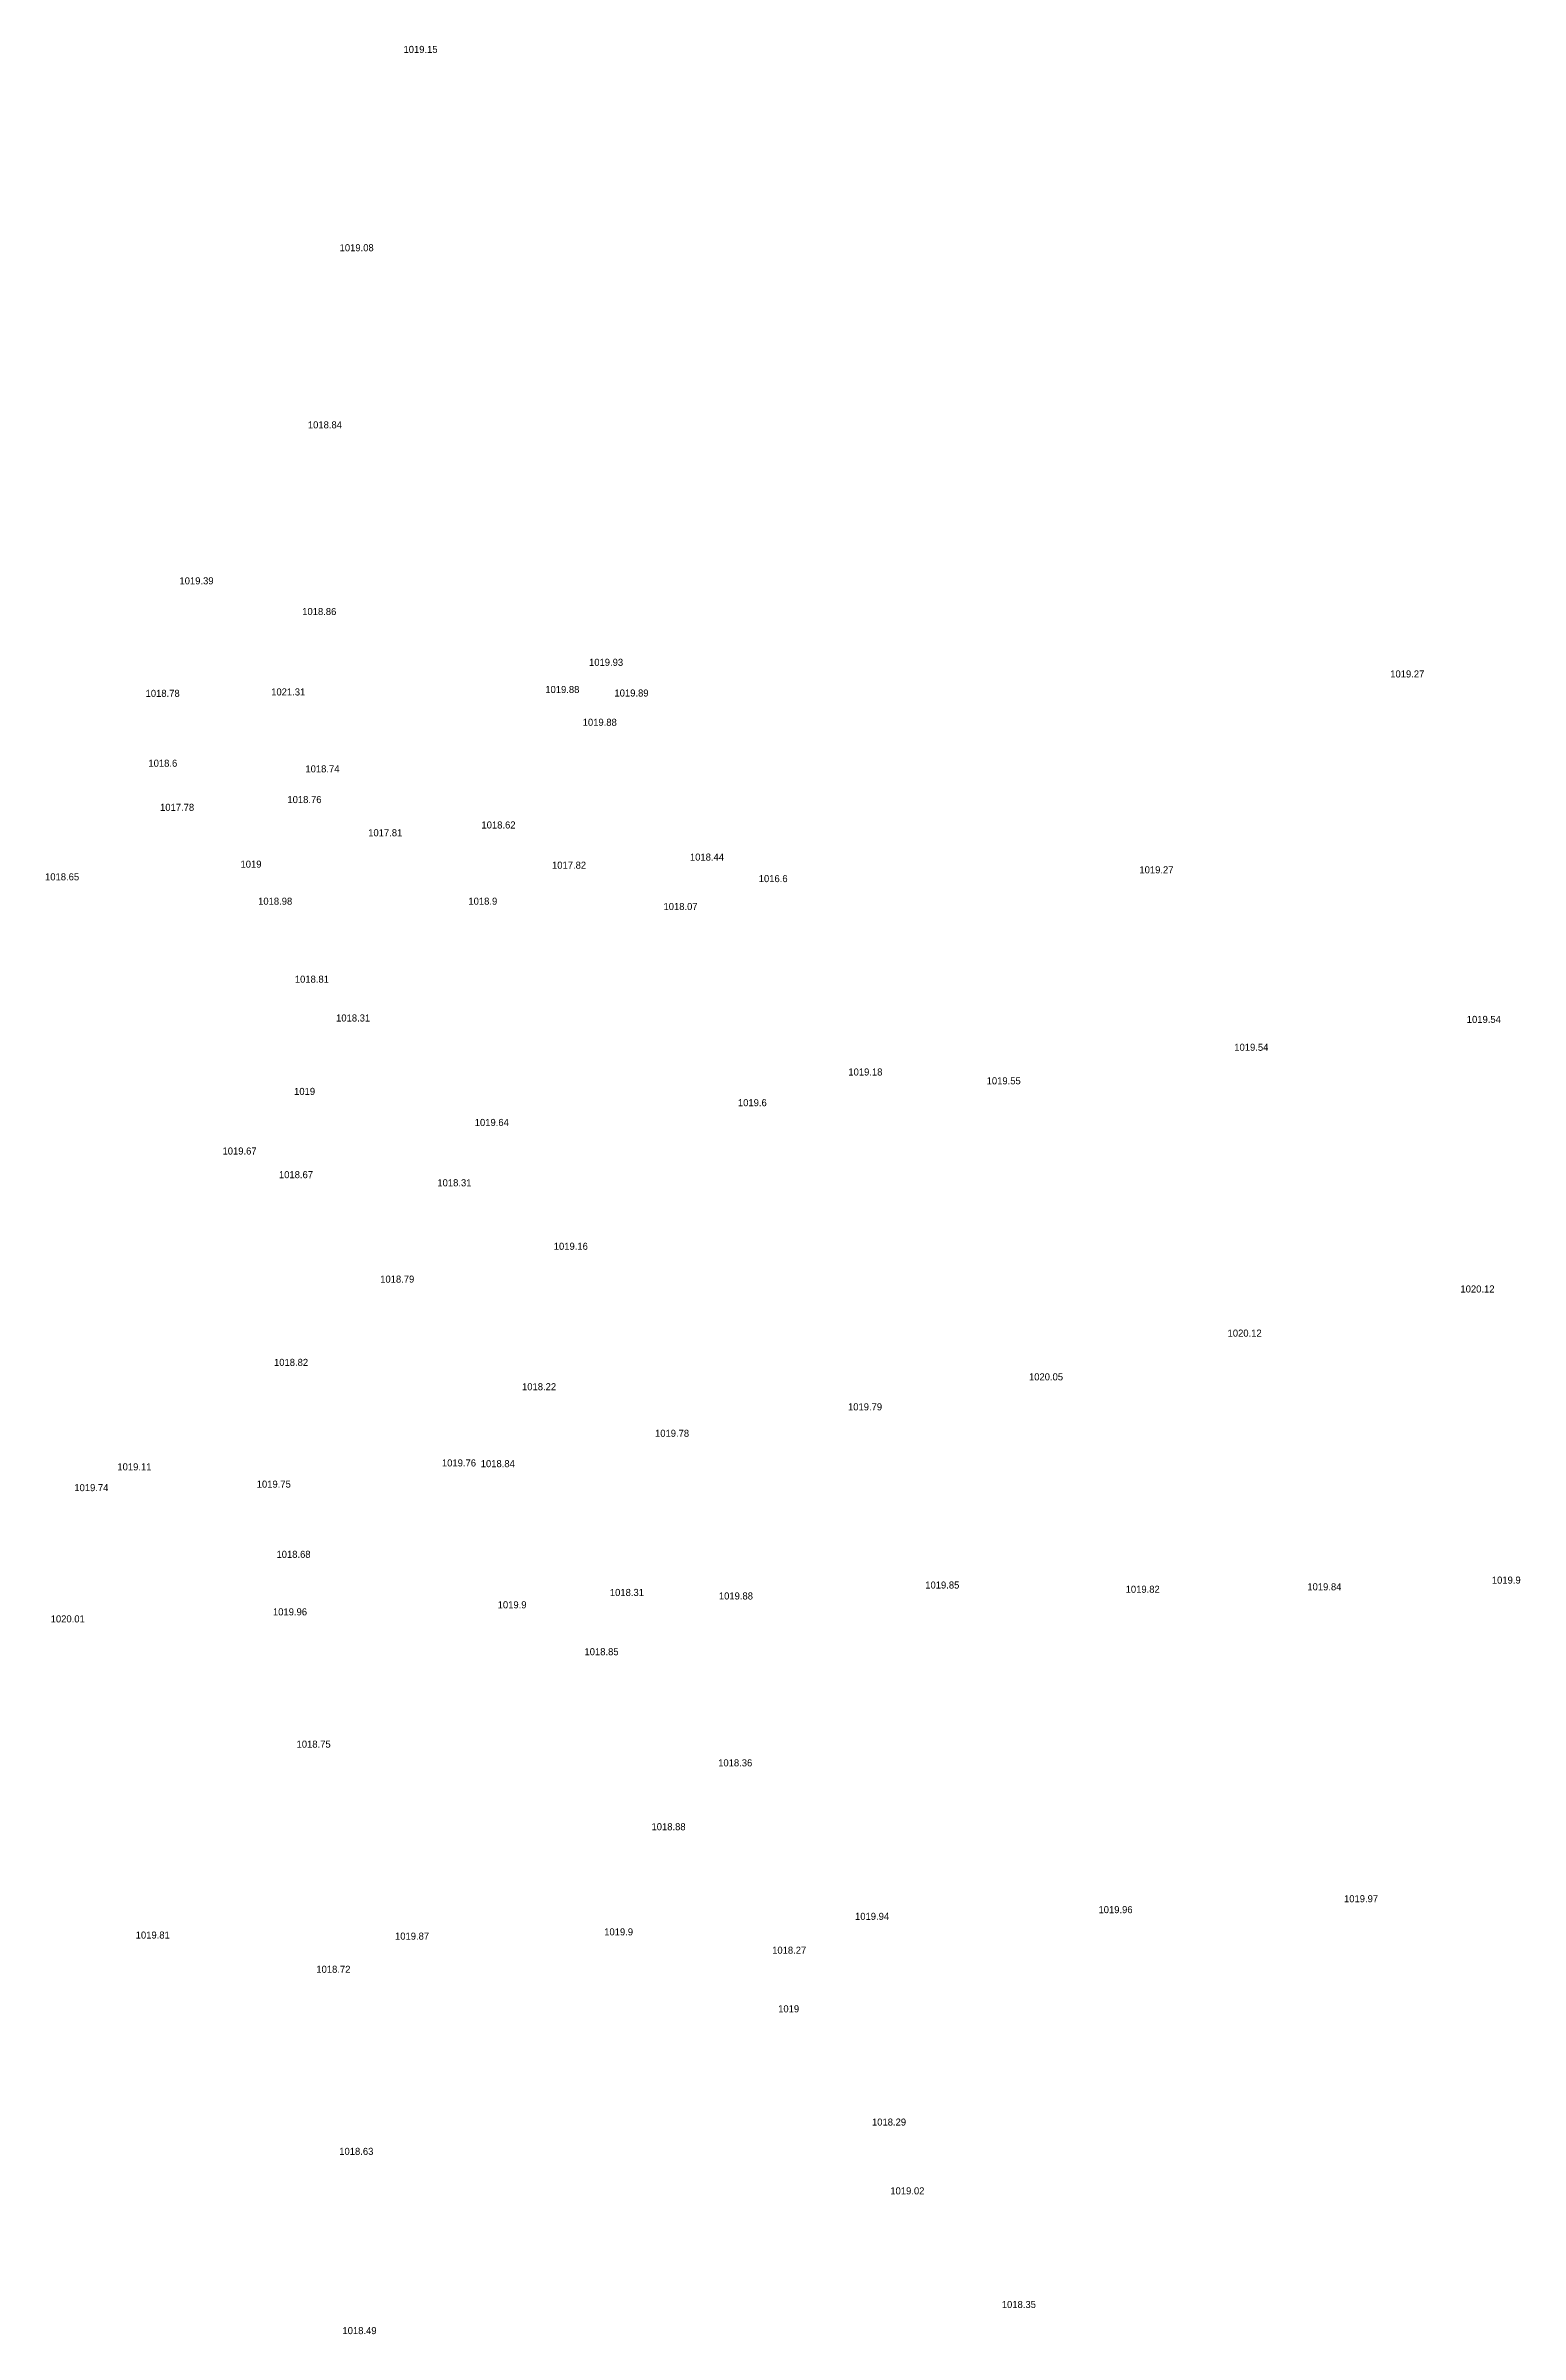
# Model space of a CAD drawing. Header units: inches. Extents: x 628884 to 629912, y 4519174 to 4520145.
# Drawn here: x 629039.7 to 629081.5, y 4519372.2 to 4519437.1 of the extents above; entities that cross this region are included whole.
import ezdxf

# ---------------------------------------------------------------- set-up
doc = ezdxf.new("R2010")
doc.units = ezdxf.units.IN
doc.header["$MEASUREMENT"] = 0

msp = doc.modelspace()

# ---------------------------------------------------------------- texts
for s, p in [('1019.15', (629049.86, 4519436.85, 1019.15)), ('1019.08', (629048.05, 4519431.23, 1019.08)), ('1018.84', (629047.15, 4519426.21, 1018.84)), ('1019.39', (629043.51, 4519421.79, 1019.39)), ('1018.86', (629046.99, 4519420.92, 1018.86)), ('1019.93', (629055.12, 4519419.48, 1019.93)), ('1018.78', (629042.55, 4519418.6, 1018.78)), ('1021.31', (629046.11, 4519418.64, 1021.31)), ('1019.88', (629053.88, 4519418.71, 1019.88)), ('1019.89', (629055.84, 4519418.61, 1019.89)), ('1019.27', (629077.83, 4519419.15, 1019.27)), ('1019.88', (629054.94, 4519417.78, 1019.88)), ('1018.6', (629042.63, 4519416.62, 1018.6)), ('1018.74', (629047.08, 4519416.46, 1018.74)), ('1017.78', (629042.96, 4519415.37, 1017.78)), ('1018.76', (629046.57, 4519415.59, 1018.76)), ('1018.62', (629052.07, 4519414.87, 1018.62)), ('1017.81', (629048.86, 4519414.65, 1017.81)), ('1018.65', (629039.7, 4519413.4, 1018.65)), ('1019', (629045.24, 4519413.76, 1019)), ('1017.82', (629054.07, 4519413.73, 1017.82)), ('1018.44', (629057.98, 4519413.96, 1018.44)), ('1019.27', (629070.72, 4519413.6, 1019.27)), ('1016.6', (629059.93, 4519413.35, 1016.6)), ('1018.98', (629045.74, 4519412.71, 1018.98)), ('1018.9', (629051.7, 4519412.71, 1018.9)), ('1018.07', (629057.23, 4519412.56, 1018.07)), ('1018.81', (629046.78, 4519410.5, 1018.81)), ('1018.31', (629047.95, 4519409.4, 1018.31)), ('1019.54', (629080, 4519409.36, 1019.54)), ('1019.54', (629073.41, 4519408.57, 1019.54)), ('1019.18', (629062.47, 4519407.87, 1019.18)), ('1019.55', (629066.39, 4519407.62, 1019.55)), ('1019', (629046.76, 4519407.32, 1019)), ('1019.6', (629059.34, 4519407, 1019.6)), ('1019.64', (629051.88, 4519406.44, 1019.64)), ('1019.67', (629044.73, 4519405.63, 1019.67)), ('1018.67', (629046.33, 4519404.96, 1018.67)), ('1018.31', (629050.82, 4519404.73, 1018.31)), ('1019.16', (629054.12, 4519402.93, 1019.16)), ('1018.79', (629049.2, 4519402, 1018.79)), ('1020.12', (629079.82, 4519401.72, 1020.12)), ('1020.12', (629073.22, 4519400.47, 1020.12)), ('1018.82', (629046.19, 4519399.64, 1018.82)), ('1020.05', (629067.59, 4519399.23, 1020.05)), ('1018.22', (629053.22, 4519398.95, 1018.22)), ('1019.79', (629062.46, 4519398.38, 1019.79)), ('1019.78', (629056.99, 4519397.63, 1019.78)), ('1019.11', (629041.75, 4519396.68, 1019.11)), ('1019.76', (629050.95, 4519396.79, 1019.76)), ('1018.84', (629052.05, 4519396.77, 1018.84)), ('1019.74', (629040.53, 4519396.09, 1019.74)), ('1019.75', (629045.7, 4519396.19, 1019.75)), ('1018.68', (629046.26, 4519394.2, 1018.68)), ('1019.85', (629064.65, 4519393.33, 1019.85)), ('1019.9', (629080.71, 4519393.47, 1019.9)), ('1019.9', (629052.53, 4519392.77, 1019.9)), ('1018.31', (629055.71, 4519393.12, 1018.31)), ('1019.88', (629058.8, 4519393.02, 1019.88)), ('1019.82', (629070.33, 4519393.21, 1019.82)), ('1019.84', (629075.48, 4519393.28, 1019.84)), ('1020.01', (629039.86, 4519392.37, 1020.01)), ('1019.96', (629046.16, 4519392.57, 1019.96)), ('1018.85', (629054.99, 4519391.44, 1018.85)), ('1018.75', (629046.83, 4519388.82, 1018.75)), ('1018.36', (629058.78, 4519388.29, 1018.36)), ('1018.88', (629056.89, 4519386.48, 1018.88)), ('1019.97', (629076.52, 4519384.44, 1019.97)), ('1019.94', (629062.66, 4519383.94, 1019.94)), ('1019.96', (629069.56, 4519384.13, 1019.96)), ('1019.81', (629042.27, 4519383.41, 1019.81)), ('1019.87', (629049.62, 4519383.38, 1019.87)), ('1019.9', (629055.55, 4519383.5, 1019.9)), ('1018.27', (629060.31, 4519382.98, 1018.27)), ('1018.72', (629047.39, 4519382.44, 1018.72)), ('1019', (629060.48, 4519381.32, 1019)), ('1018.29', (629063.14, 4519378.11, 1018.29)), ('1018.63', (629048.04, 4519377.28, 1018.63)), ('1019.02', (629063.66, 4519376.16, 1019.02)), ('1018.35', (629066.82, 4519372.94, 1018.35)), ('1018.49', (629048.13, 4519372.2, 1018.49))]:
    msp.add_text(s, height=0.2).set_placement(p)

doc.saveas('drawing.dxf')
